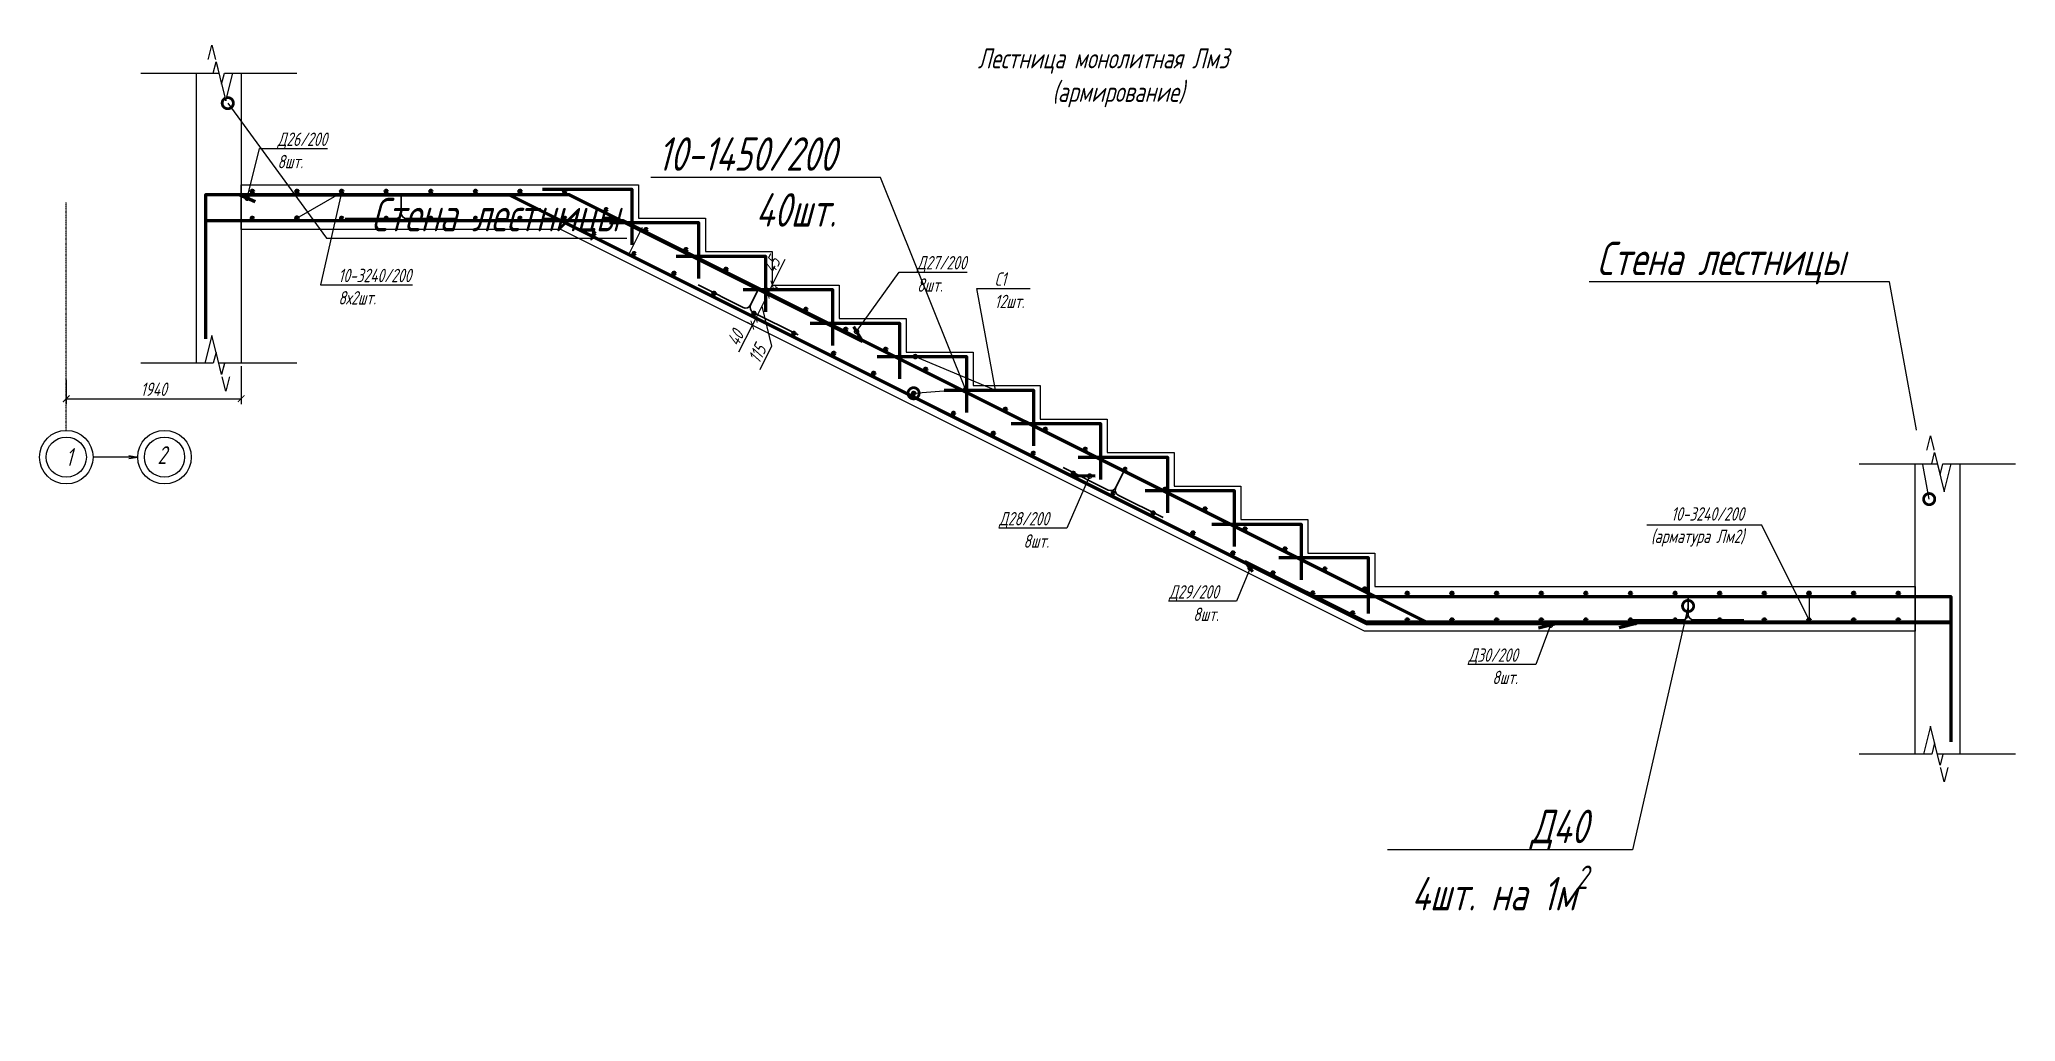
# Model space of a CAD drawing. Header units: millimetres. Extents: x 645 to 249636, y -127504 to 76561.
# Drawn here: x 189591 to 198444, y -38378 to -33981 of the extents above; entities that cross this region are included whole.
import ezdxf
from ezdxf import colors
from ezdxf.entities.mleader import LeaderData, LeaderLine
from ezdxf.math import Vec2, Vec3

# ---------------------------------------------------------------- set-up
doc = ezdxf.new("R2010")
doc.units = ezdxf.units.MM
doc.linetypes.add('Штрихпунктирная', pattern=[11, 6, -2, 1, -2])
doc.layers.get('Defpoints').update_dxf_attribs({"color": 8})
for name, color, linetype, lineweight in [('Обозначение', 94, 'Continuous', 25), ('Обозначения', 82, 'Continuous', 25), ('Обозначения @ 20', 82, 'Continuous', 25), ('Обозначения @ 50', 82, 'Continuous', 25), ('Основная', 7, 'Continuous', 60)]:
    doc.layers.add(name, color=color, linetype=linetype, lineweight=lineweight)
doc.styles.get("Standard").update_dxf_attribs({"font": 'simplex.shx', "width": 0.7, "oblique": 15, "height": 3})
doc.dimstyles.new('Default', dxfattribs={"dimtxt": 3, "dimasz": 1.5, "dimexe": 1.25, "dimexo": 0.625, "dimtad": 1, "dimdec": 0, "dimtxsty": 'Standard', "dimblk": 'ARCHTICK', "dimcen": 2.5, "dimadec": 0, "dimazin": 0, "dimtfac": 1, "dimtdec": 0, "dimtmove": 0, "dimatfit": 3, "dimfxl": 1, "dimarcsym": 0})

msp = doc.modelspace()

# ---------------------------------------------------------------- texts
at = {"layer": 'Обозначение', "attachment_point": 1}
for s, width, insert, char_height in [('\\pi387.27889;Лестница монолитная Лм3\\P\\pi721.29813;(армирование)', 2148.67321, (193407.091, -34019.977), 90), ('1', 270.73167, (189708.226, -35810.572), 80), ('2', 270.73167, (190119.26, -35801.852), 80)]:
    msp.add_mtext_dynamic_manual_height_columns(s, width=width, gutter_width=300, heights=[0], dxfattribs=dict(at, insert=insert, char_height=char_height))

# ---------------------------------------------------------------- blocks, each defined once
blk = doc.blocks.new('*U280')
at = {"layer": 'Основная'}
blk.add_circle((50, 10), 5, dxfattribs=at)
blk = doc.blocks.new('*U281')
at = {"layer": 'Обозначение', "color": 0, "linetype": 'ByBlock', "lineweight": -2, "transparency": 16777216}
for p in [(190494.1, -34670.8), (190694.1, -34670.8), (190894.1, -34670.8), (191094.1, -34670.8), (191294.1, -34670.8), (191494.1, -34670.8), (191694.1, -34670.8), (191894.1, -34670.8), (195669.2, -36470.8), (195869.2, -36470.8), (196069.2, -36470.8), (196269.2, -36470.8), (196469.2, -36470.8), (196669.2, -36470.8), (196869.2, -36470.8), (197069.2, -36470.8), (197269.2, -36470.8), (197469.2, -36470.8), (197669.2, -36470.8), (197869.2, -36470.8)]:
    blk.add_blockref('*U280', p, dxfattribs=at)
at = {"layer": 'Обозначение', "color": 0, "linetype": 'ByBlock', "lineweight": -2, "transparency": 16777216, "rotation": 333.4349488229211}
for p in [(192080.4, -34728.7), (192259.3, -34818.1), (192438.2, -34907.6), (192617.1, -34997), (192796, -35086.5), (192974.9, -35175.9), (193153.8, -35265.4), (193332.6, -35354.8), (193511.5, -35444.2), (193690.4, -35533.7), (193869.3, -35623.1), (194048.2, -35712.6), (194227.1, -35802), (194406, -35891.5), (194584.8, -35980.9), (194763.7, -36070.3), (194942.6, -36159.8), (195121.5, -36249.2), (195300.4, -36338.7), (195479.3, -36428.1)]:
    blk.add_blockref('*U280', p, dxfattribs=at)
blk = doc.blocks.new('*U282')
at = {"layer": 'Основная'}
blk.add_circle((50, 10), 5, dxfattribs=at)
blk = doc.blocks.new('*U283')
at = {"layer": 'Обозначение', "color": 0, "linetype": 'ByBlock', "lineweight": -2, "transparency": 16777216}
for p in [(190494.1, -34790.8), (190694.1, -34790.8), (190894.1, -34790.8), (191094.1, -34790.8), (191294.1, -34790.8), (191494.1, -34790.8), (191694.1, -34790.8), (191894.1, -34790.8), (195669.2, -36590.8), (195869.2, -36590.8), (196069.2, -36590.8), (196269.2, -36590.8), (196469.2, -36590.8), (196669.2, -36590.8), (196869.2, -36590.8), (197069.2, -36590.8), (197269.2, -36590.8), (197469.2, -36590.8), (197669.2, -36590.8), (197869.2, -36590.8)]:
    blk.add_blockref('*U282', p, dxfattribs=at)
at = {"layer": 'Обозначение', "color": 0, "linetype": 'ByBlock', "lineweight": -2, "transparency": 16777216, "rotation": 333.4349488229211}
for p in [(192026.8, -34836), (192205.7, -34925.5), (192384.6, -35014.9), (192563.4, -35104.4), (192742.3, -35193.8), (192921.2, -35283.2), (193100.1, -35372.7), (193279, -35462.1), (193457.9, -35551.6), (193636.7, -35641), (193815.6, -35730.5), (193994.5, -35819.9), (194173.4, -35909.3), (194352.3, -35998.8), (194531.2, -36088.2), (194710.1, -36177.7), (194888.9, -36267.1), (195067.8, -36356.6), (195246.7, -36446), (195425.6, -36535.4)]:
    blk.add_blockref('*U282', p, dxfattribs=at)
blk = doc.blocks.new('_DotSmall')
at = {"color": 0, "linetype": 'ByBlock', "const_width": 0.5}
blk.add_lwpolyline([(-0.0625, 0, 1), (0.0625, 0, 1)], format="xyb", close=True, dxfattribs=at)
blk = doc.blocks.new('*U345')
at = {"color": 0, "linetype": 'ByBlock', "lineweight": -2}
for points in [[(0, 5), (-3, 5), (-3, 1.25), (0, 1.25)], [(0, -5), (-3, -5), (-3, -1.25), (0, -1.25)]]:
    blk.add_wipeout(points, dxfattribs=at)
blk.add_wipeout([(-3, -1.25), (0, -1.25), (-2.5, -0.62), (2.5, 0.62), (0, 1.25), (-3, 1.25)], dxfattribs=at)
at = {"color": 0, "linetype": 'ByBlock', "lineweight": -2, "ltscale": 100}
for points in [[(0, 1.25), (0, 5), (0, 7)], [(0, -1.25), (-2.5, -0.62), (2.5, 0.62), (0, 1.25)], [(0, -7), (0, -5), (0, -1.25)]]:
    blk.add_lwpolyline(points, dxfattribs=at)
blk = doc.blocks.new('*U1194')
at = {"layer": 'Обозначения @ 50', "ltscale": 100, "xscale": 50.00000000000002, "yscale": 50.00000000000002, "zscale": 50.00000000000002, "rotation": 270.0000000000001}
blk.add_blockref('*U345', (198094.1, -35880.8), dxfattribs=at)
at = {"layer": 'Обозначения @ 20', "ltscale": 100, "xscale": 20.00000000000001, "yscale": 20.00000000000001, "zscale": 20.00000000000001, "rotation": 270.0000000000001}
blk.add_blockref('*U345', (198094.1, -35880.8), dxfattribs=at)
blk = doc.blocks.new('*U347')
at = {"color": 0, "linetype": 'ByBlock', "lineweight": -2}
for points in [[(0, 5), (-3, 5), (-3, 1.25), (0, 1.25)], [(0, -5), (-3, -5), (-3, -1.25), (0, -1.25)]]:
    blk.add_wipeout(points, dxfattribs=at)
blk.add_wipeout([(-3, -1.25), (0, -1.25), (-2.5, -0.62), (2.5, 0.62), (0, 1.25), (-3, 1.25)], dxfattribs=at)
at = {"color": 0, "linetype": 'ByBlock', "lineweight": -2, "ltscale": 100}
for points in [[(0, 1.25), (0, 5), (0, 7)], [(0, -1.25), (-2.5, -0.62), (2.5, 0.62), (0, 1.25)], [(0, -7), (0, -5), (0, -1.25)]]:
    blk.add_lwpolyline(points, dxfattribs=at)
blk = doc.blocks.new('*U1195')
at = {"layer": 'Обозначения @ 50', "ltscale": 100, "xscale": 50.00000000000002, "yscale": 50.00000000000002, "zscale": 50.00000000000002, "rotation": 90.00000000000007}
blk.add_blockref('*U347', (198094.1, -37180.8), dxfattribs=at)
at = {"layer": 'Обозначения @ 20', "ltscale": 100, "xscale": 20.00000000000001, "yscale": 20.00000000000001, "zscale": 20.00000000000001, "rotation": 90.00000000000007}
blk.add_blockref('*U347', (198094.1, -37180.8), dxfattribs=at)
blk = doc.blocks.new('*U1196')
at = {"layer": 'Обозначения @ 50', "ltscale": 100, "xscale": 50.00000000000002, "yscale": 50.00000000000002, "zscale": 50.00000000000002, "rotation": 270.0000000000001}
blk.add_blockref('*U345', (190394.2, -34130.8), dxfattribs=at)
at = {"layer": 'Обозначения @ 20', "ltscale": 100, "xscale": 20.00000000000001, "yscale": 20.00000000000001, "zscale": 20.00000000000001, "rotation": 270.0000000000001}
blk.add_blockref('*U345', (190394.2, -34130.8), dxfattribs=at)
blk = doc.blocks.new('*U1197')
at = {"layer": 'Обозначения @ 50', "ltscale": 100, "xscale": 50.00000000000002, "yscale": 50.00000000000002, "zscale": 50.00000000000002, "rotation": 90.00000000000007}
blk.add_blockref('*U347', (190394.1, -35430.8), dxfattribs=at)
at = {"layer": 'Обозначения @ 20', "ltscale": 100, "xscale": 20.00000000000001, "yscale": 20.00000000000001, "zscale": 20.00000000000001, "rotation": 90.00000000000007}
blk.add_blockref('*U347', (190394.1, -35430.8), dxfattribs=at)
blk = doc.blocks.new('_Open')
at = {"color": 0, "linetype": 'ByBlock', "lineweight": -2}
for p, q in [((-1, 0.17), (0, 0)), ((-1, -0.17), (0, 0)), ((0, 0), (-1, 0))]:
    blk.add_line(p, q, dxfattribs=at)
blk = doc.blocks.new('_ArchTick')
at = {"color": 0, "linetype": 'ByBlock', "const_width": 0.15}
blk.add_lwpolyline([(-0.5, -0.5), (0.5, 0.5)], dxfattribs=at)
blk = doc.blocks.new('*D1080')
at = {"layer": 'Defpoints', "color": 0, "transparency": 16777216}
for p in [(189710.8, -35492.5), (190494.1, -35430.8), (190494.1, -35589.4)]:
    blk.add_point(p, dxfattribs=at)
at = {"layer": 'Обозначение', "color": 0, "lineweight": -2, "transparency": 16777216}
for p, q in [((190494.1, -35443.3), (190494.1, -35614.4)), ((189710.8, -35505), (189710.8, -35614.4)), ((189710.8, -35589.4), (190494.1, -35589.4))]:
    blk.add_line(p, q, dxfattribs=at)
at = {"layer": 'Обозначение', "color": 0, "lineweight": -2, "transparency": 16777216, "xscale": 30, "yscale": 30, "zscale": 30, "rotation": 180}
blk.add_blockref('_ArchTick', (189710.8, -35589.4), dxfattribs=at)
at = {"layer": 'Обозначение', "color": 0, "lineweight": -2, "transparency": 16777216, "xscale": 30, "yscale": 30, "zscale": 30}
blk.add_blockref('_ArchTick', (190494.1, -35589.4), dxfattribs=at)
at = {"layer": 'Обозначение', "color": 0, "transparency": 16777216, "insert": (190102.4, -35546.9), "char_height": 60, "attachment_point": 5}
blk.add_mtext('1940', dxfattribs=at)
blk = doc.blocks.new('*D1118')
at = {"layer": 'Defpoints', "color": 0, "transparency": 16777216}
for p in [(192853.9, -35121), (192853.9, -35121), (192874, -35080.8)]:
    blk.add_point(p, dxfattribs=at)
at = {"layer": 'Обозначение', "color": 0, "lineweight": -2, "transparency": 16777216}
for p, q in [((192874, -35080.8), (192932.1, -34964.8)), ((192842.7, -35115.4), (192831.6, -35109.9)), ((192853.9, -35121), (192874, -35080.8)), ((192885.2, -35086.4), (192896.4, -35092))]:
    blk.add_line(p, q, dxfattribs=at)
at = {"layer": 'Обозначение', "color": 0, "lineweight": -2, "transparency": 16777216, "xscale": 30, "yscale": 30, "zscale": 30}
for p, rotation in [((192874, -35080.8), 63.4349488229095), ((192853.9, -35121), 243.4349488229095)]:
    blk.add_blockref('_ArchTick', p, dxfattribs=dict(at, rotation=rotation))
at = {"layer": 'Обозначение', "color": 0, "transparency": 16777216, "insert": (192871.7, -34990.3), "char_height": 60, "attachment_point": 5, "rotation": 63.43495}
blk.add_mtext('45', dxfattribs=at)
blk = doc.blocks.new('*D1119')
at = {"layer": 'Defpoints', "color": 0, "transparency": 16777216}
for p in [(192853.9, -35121), (192800.3, -35228.4), (192800.3, -35228.4)]:
    blk.add_point(p, dxfattribs=at)
at = {"layer": 'Обозначение', "color": 0, "lineweight": -2, "transparency": 16777216}
for p, q in [((192853.9, -35121), (192800.3, -35228.4)), ((192842.7, -35115.4), (192831.6, -35109.9)), ((192789.1, -35222.8), (192777.9, -35217.2)), ((192827.1, -35174.7), (192870.7, -35353.7)), ((192870.7, -35353.7), (192817.5, -35460.2))]:
    blk.add_line(p, q, dxfattribs=at)
at = {"layer": 'Обозначение', "color": 0, "lineweight": -2, "transparency": 16777216, "xscale": 30, "yscale": 30, "zscale": 30}
for p, rotation in [((192853.9, -35121), 63.43494882290958), ((192800.3, -35228.4), 243.4349488229096)]:
    blk.add_blockref('_ArchTick', p, dxfattribs=dict(at, rotation=rotation))
at = {"layer": 'Обозначение', "color": 0, "transparency": 16777216, "insert": (192806.1, -35387.9), "char_height": 60, "attachment_point": 5, "rotation": 63.43495}
blk.add_mtext('115', dxfattribs=at)
blk = doc.blocks.new('*D1120')
at = {"layer": 'Defpoints', "color": 0, "transparency": 16777216}
for p in [(192800.3, -35228.4), (192784.6, -35259.7), (192784.6, -35259.7)]:
    blk.add_point(p, dxfattribs=at)
at = {"layer": 'Обозначение', "color": 0, "lineweight": -2, "transparency": 16777216}
for p, q in [((192789.1, -35222.8), (192777.9, -35217.2)), ((192800.3, -35228.4), (192784.6, -35259.7)), ((192724.4, -35380), (192784.6, -35259.7)), ((192773.4, -35254.1), (192762.2, -35248.5))]:
    blk.add_line(p, q, dxfattribs=at)
at = {"layer": 'Обозначение', "color": 0, "lineweight": -2, "transparency": 16777216, "xscale": 30, "yscale": 30, "zscale": 30}
for p, rotation in [((192800.3, -35228.4), 63.43494882290958), ((192784.6, -35259.7), 243.4349488229096)]:
    blk.add_blockref('_ArchTick', p, dxfattribs=dict(at, rotation=rotation))
at = {"layer": 'Обозначение', "color": 0, "transparency": 16777216, "insert": (192708.5, -35316.9), "char_height": 60, "attachment_point": 5, "rotation": 63.43495}
blk.add_mtext('40', dxfattribs=at)

# ---------------------------------------------------------------- dimensions: what is measured, and where the dimension line sits
at = {"layer": 'Обозначение'}
dim = msp.add_aligned_dim(p1=(192874.047, -35080.783), p2=(192853.922, -35121.032), distance=0, dimstyle='Default', override={"dimjust": 1}, dxfattribs=at)
dim.commit()
dim.dimension.update_dxf_attribs({"geometry": '*D1118', "text_midpoint": (192871.748, -34990.349)})
dim = msp.add_linear_dim(base=(192800.256, -35228.364), p1=(192853.922, -35121.032), p2=(192800.256, -35228.364), angle=63.4349488, text='115', dimstyle='Default', override={"dimtmove": 1}, dxfattribs=at)
dim.commit()
dim.dimension.update_dxf_attribs({"geometry": '*D1119', "text_midpoint": (192865.144, -35364.861), "dimtype": 160})
dim = msp.add_linear_dim(base=(192784.604, -35259.669), p1=(192800.256, -35228.364), p2=(192784.604, -35259.669), angle=63.4349488, text='40', dimstyle='Default', dxfattribs=at)
dim.commit()
dim.dimension.update_dxf_attribs({"geometry": '*D1120', "text_midpoint": (192703.938, -35314.616), "dimtype": 160})

# ---------------------------------------------------------------- linework, layer by layer
at = {"layer": 'Defpoints'}
for p, q in [((190334.12, -34675.783), (191963.424, -34675.783)), ((191695.095, -34675.783), (195535.095, -36595.783)), ((191963.424, -34675.783), (195563.424, -36475.783)), ((190334.12, -34795.783), (191935.095, -34795.783)), ((195563.424, -36475.783), (198154.116, -36475.783)), ((195535.095, -36595.783), (198154.116, -36595.783))]:
    msp.add_line(p, q, dxfattribs=at)
for points in [[(190494.12, -34670.783), (191964.604, -34670.783), (195564.604, -36470.783), (197994.116, -36470.783)], [(190494.12, -34790.783), (191936.276, -34790.783), (195536.276, -36590.783), (197994.116, -36590.783)]]:
    msp.add_lwpolyline(points, dxfattribs=at)
at = {"layer": 'Обозначение', "linetype": 'Штрихпунктирная', "ltscale": 0.5}
msp.add_line((189710.779, -35731.017), (189710.779, -34711.26), dxfattribs=at)
at = {"layer": 'Обозначение'}
for points in [[(190294.12, -34130.783), (190494.12, -34130.783), (190494.12, -35430.783), (190294.12, -35430.783)], [(197994.116, -35880.783), (198194.116, -35880.783), (198194.116, -37180.783), (197994.116, -37180.783)]]:
    msp.add_lwpolyline(points, close=True, dxfattribs=at)
msp.add_lwpolyline([(192290.637, -34822.619), (192232.499, -34938.895)], dxfattribs=at)
for centre, radius in [((189710.779, -35851.017), 120), ((189710.779, -35851.017), 90), ((190150.779, -35851.017), 120), ((190150.779, -35851.017), 90)]:
    msp.add_circle(centre, radius, dxfattribs=at)
at = {"layer": 'Основная', "lineweight": 30}
for points in [[(190960.886, -34782.605), (191185.886, -34782.605, 0.41421356), (191210.886, -34757.605), (191210.886, -34682.605), (191210.886, -34757.605, 0.41421356), (191235.886, -34782.605), (191460.886, -34782.605)], [(192542.29, -35079.948), (192743.536, -35180.571, 0.41421356), (192777.078, -35169.391), (192810.619, -35102.309), (192777.078, -35169.391, 0.41421356), (192788.258, -35202.932), (192989.504, -35303.555)], [(194177.881, -35897.744), (194379.127, -35998.367, 0.41421356), (194412.668, -35987.186), (194446.209, -35920.104), (194412.668, -35987.186, 0.41421356), (194423.848, -36020.727), (194625.094, -36121.35)], [(196727.238, -36580.185), (196952.238, -36580.185, 0.41421356), (196977.238, -36555.185), (196977.238, -36480.185), (196977.238, -36555.185, 0.41421356), (197002.238, -36580.185), (197227.238, -36580.185)]]:
    msp.add_lwpolyline(points, format="xyb", dxfattribs=at)
at = {"layer": 'Основная'}
for points in [[(191844.047, -34650.783), (192244.047, -34650.783), (192244.047, -34900.783)], [(192144.047, -34800.783), (192544.047, -34800.783), (192544.047, -35050.783)], [(192444.047, -34950.783), (192844.047, -34950.783), (192844.047, -35200.783)], [(192744.047, -35100.783), (193144.047, -35100.783), (193144.047, -35350.783)], [(193044.047, -35250.783), (193444.047, -35250.783), (193444.047, -35500.783)], [(193344.047, -35400.783), (193744.047, -35400.783), (193744.047, -35650.783)], [(193644.047, -35550.783), (194044.047, -35550.783), (194044.047, -35800.783)], [(193944.047, -35700.783), (194344.047, -35700.783), (194344.047, -35950.783)], [(194244.047, -35850.783), (194644.047, -35850.783), (194644.047, -36100.783)], [(194544.047, -36000.783), (194944.047, -36000.783), (194944.047, -36250.783)], [(194844.047, -36150.783), (195244.047, -36150.783), (195244.047, -36400.783)], [(195144.047, -36300.783), (195544.047, -36300.783), (195544.047, -36550.783)]]:
    msp.add_lwpolyline(points, dxfattribs=at)
at = {"layer": 'Основная', "color": 2}
for points in [[(193237.738, -35266.052), (193278.232, -35333.187)], [(194321.14, -35936.168), (194212.839, -35934.655)]]:
    msp.add_lwpolyline(points, dxfattribs=at)
at = {"layer": 'Основная', "color": 4}
for points in [[(198154.116, -36475.783), (198154.116, -36590.783), (195536.276, -36590.783), (194990.675, -36317.983)], [(194990.675, -36317.983), (195024.893, -36363.385)], [(196414.604, -36590.783), (196306.62, -36616.252)]]:
    msp.add_lwpolyline(points, dxfattribs=at)

# ---------------------------------------------------------------- block references
at = {"layer": 'Обозначение'}
for name in ['*U281', '*U283']:
    msp.add_blockref(name, (0, 0), dxfattribs=at)

msp.set_redraw_order([(e.dxf.handle, doc.entitydb.next_handle()) for e in msp.query("TEXT MTEXT ATTDEF DIMENSION ARC_DIMENSION")])  # texts and dimensions are drawn at this point

# ---------------------------------------------------------------- leaders
at = {"layer": 'Defpoints'}
ml = msp.add_multileader_mtext('Standard', dxfattribs=at)
ml.set_content('10-3240/200^J(арматура Лм2)', color=256)
ml.set_leader_properties()
ml.set_arrow_properties(name='DOTSMALL')
ml.build(insert=Vec2(0, 0))
ml.multileader.update_dxf_attribs({"text_left_attachment_type": 6, "text_right_attachment_type": 6, "dogleg_length": 2, "arrow_head_size": 40, "scale": 20})
ctx = ml.context
ctx.base_point, ctx.scale, ctx.char_height, ctx.arrow_head_size, ctx.landing_gap_size, ctx.plane_origin = Vec3(196659.124, -36155.361), 20, 60, 40, 40, Vec3(197519.197, -36460.783)
ctx.left_attachment, ctx.right_attachment, ctx.text_align_type = 6, 6, 2
notes = []
notes.append((ctx, [(0, (1, 1, 0), (197307.842, -36155.361), (-1, 0), 40, [(1, [(197519.197, -36460.783), (197519.197, -36580.783)], 0, [])])]))
ctx.mtext.insert, ctx.mtext.alignment, ctx.mtext.flow_direction = Vec3(197227.842, -36075.361), 3, 5
at = {"layer": 'Обозначение'}
ml = msp.add_multileader_mtext('Standard', dxfattribs=at)
ml.set_content('Стена лестницы', color=256)
ml.set_leader_properties()
ml.set_arrow_properties(name='DOTSMALL')
ml.build(insert=Vec2(0, 0))
ml.multileader.update_dxf_attribs({"text_left_attachment_type": 6, "text_right_attachment_type": 6, "dogleg_length": 2, "arrow_head_size": 100, "scale": 50})
ctx = ml.context
ctx.base_point, ctx.scale, ctx.char_height, ctx.arrow_head_size, ctx.landing_gap_size, ctx.plane_origin = Vec3(190975.953, -34869.897), 50, 150, 100, 100, Vec3(190433.128, -34182.109)
ctx.left_attachment, ctx.right_attachment = 6, 6
notes.append((ctx, [(0, (1, 1, 0), (190875.953, -34869.897), (1, 0), 100, [(0, [(190434.094, -34265.711)], 0, [])])]))
ctx.mtext.insert, ctx.mtext.flow_direction = Vec3(191075.953, -34689.897), 5
ml = msp.add_multileader_mtext('Standard', dxfattribs=at)
ml.set_content('Д26/200\\P8шт.', color=256)
ml.set_leader_properties()
ml.set_arrow_properties(name='DOTSMALL')
ml.build(insert=Vec2(0, 0))
ml.multileader.update_dxf_attribs({"text_left_attachment_type": 6, "text_right_attachment_type": 6, "dogleg_length": 2, "arrow_head_size": 40, "scale": 20})
ctx = ml.context
ctx.base_point, ctx.scale, ctx.char_height, ctx.arrow_head_size, ctx.landing_gap_size, ctx.plane_origin = Vec3(190617.056, -34469.276), 20, 60, 40, 40, Vec3(190283.974, -33890.118)
ctx.left_attachment, ctx.right_attachment = 6, 6
notes.append((ctx, [(0, (1, 1, 0), (190577.056, -34469.276), (1, 0), 40, [(0, [(190521.282, -34691.367)], 0, [])])]))
ctx.mtext.insert, ctx.mtext.flow_direction = Vec3(190657.056, -34397.276), 5
ml = msp.add_multileader_mtext('Standard', dxfattribs=at)
ml.set_content('10-1450/200^J40шт.', color=256)
ml.set_leader_properties()
ml.set_arrow_properties(name='DOTSMALL')
ml.build(insert=Vec2(0, 0))
ml.multileader.update_dxf_attribs({"text_left_attachment_type": 6, "text_right_attachment_type": 6, "dogleg_length": 2, "arrow_head_size": 100, "scale": 50})
ctx = ml.context
ctx.base_point, ctx.scale, ctx.char_height, ctx.arrow_head_size, ctx.landing_gap_size, ctx.plane_origin = Vec3(191986.9, -34598.62), 50, 150, 100, 100, Vec3(193507.058, -35564.994)
ctx.left_attachment, ctx.right_attachment, ctx.text_align_type = 6, 6, 2
notes.append((ctx, [(0, (1, 1, 0), (193359.437, -34598.62), (-1, 0), 100, [(1, [(193507.058, -35564.994), (193739.609, -35547.105)], 0, [])])]))
ctx.mtext.insert, ctx.mtext.alignment, ctx.mtext.flow_direction = Vec3(193159.437, -34418.62), 3, 5
ml = msp.add_multileader_mtext('Standard', dxfattribs=at)
ml.set_content('10-3240/200^J8х2шт.', color=256)
ml.set_leader_properties()
ml.set_arrow_properties(name='DOTSMALL')
ml.build(insert=Vec2(0, 0))
ml.multileader.update_dxf_attribs({"text_left_attachment_type": 6, "text_right_attachment_type": 6, "dogleg_length": 2, "arrow_head_size": 40, "scale": 20})
ctx = ml.context
ctx.base_point, ctx.scale, ctx.char_height, ctx.arrow_head_size, ctx.landing_gap_size, ctx.plane_origin = Vec3(190889.736, -35079.455), 20, 60, 40, 40, Vec3(190744.12, -34780.783)
ctx.left_attachment, ctx.right_attachment = 6, 6
notes.append((ctx, [(0, (1, 1, 0), (190849.736, -35079.455), (1, 0), 40, [(1, [(190744.12, -34780.783), (190944.12, -34665.783)], 0, [])])]))
ctx.mtext.insert, ctx.mtext.flow_direction = Vec3(190929.736, -35007.455), 5
ml = msp.add_multileader_mtext('Standard', dxfattribs=at)
ml.set_content('Д27/200\\P8шт.', color=256)
ml.set_leader_properties()
ml.set_arrow_properties(name='DOTSMALL')
ml.build(insert=Vec2(0, 0))
ml.multileader.update_dxf_attribs({"text_left_attachment_type": 6, "text_right_attachment_type": 6, "dogleg_length": 2, "arrow_head_size": 40, "scale": 20})
ctx = ml.context
ctx.base_point, ctx.scale, ctx.char_height, ctx.arrow_head_size, ctx.landing_gap_size, ctx.plane_origin = Vec3(193482.797, -35022.364), 20, 60, 40, 40, Vec3(193251.325, -35288.579)
ctx.left_attachment, ctx.right_attachment = 6, 6
notes.append((ctx, [(0, (1, 1, 0), (193442.797, -35022.364), (1, 0), 40, [(0, [(193251.325, -35288.579)], 0, [])])]))
ctx.mtext.insert, ctx.mtext.flow_direction = Vec3(193522.797, -34950.364), 5
ml = msp.add_multileader_mtext('Standard', dxfattribs=at)
ml.set_content('Стена лестницы', color=256)
ml.set_leader_properties()
ml.set_arrow_properties(name='DOTSMALL')
ml.build(insert=Vec2(0, 0))
ml.multileader.update_dxf_attribs({"text_left_attachment_type": 6, "text_right_attachment_type": 6, "dogleg_length": 2, "arrow_head_size": 100, "scale": 50})
ctx = ml.context
ctx.base_point, ctx.scale, ctx.char_height, ctx.arrow_head_size, ctx.landing_gap_size, ctx.plane_origin = Vec3(196192.876, -35066.017), 50, 150, 100, 100, Vec3(198103.542, -35943.265)
ctx.left_attachment, ctx.right_attachment, ctx.text_align_type = 6, 6, 2
notes.append((ctx, [(0, (1, 1, 0), (197880.102, -35066.017), (-1, 0), 100, [(0, [(198057.54, -36039.012)], 0, [])])]))
ctx.mtext.insert, ctx.mtext.alignment, ctx.mtext.flow_direction = Vec3(197680.102, -34886.017), 3, 5
ml = msp.add_multileader_mtext('Standard', dxfattribs=at)
ml.set_content('С1^J12шт.', color=256)
ml.set_leader_properties()
ml.set_arrow_properties(name='DOTSMALL')
ml.build(insert=Vec2(0, 0))
ml.multileader.update_dxf_attribs({"text_left_attachment_type": 6, "text_right_attachment_type": 6, "dogleg_length": 2, "arrow_head_size": 40, "scale": 20})
ctx = ml.context
ctx.base_point, ctx.scale, ctx.char_height, ctx.arrow_head_size, ctx.landing_gap_size, ctx.plane_origin = Vec3(193830.396, -35095.656), 20, 60, 40, 40, Vec3(193514.824, -35400.783)
ctx.left_attachment, ctx.right_attachment = 6, 6
notes.append((ctx, [(0, (1, 1, 0), (193790.396, -35095.656), (1, 0), 40, [(1, [(193514.824, -35400.783), (193874.302, -35550.783)], 0, [])])]))
ctx.mtext.insert, ctx.mtext.flow_direction = Vec3(193870.396, -35023.656), 5
ml = msp.add_multileader_mtext('Standard', dxfattribs=at)
ml.set_content('', color=256)
ml.set_leader_properties()
ml.set_arrow_properties(name='OPEN')
ml.build(insert=Vec2(0, 0))
ml.multileader.update_dxf_attribs({"text_left_attachment_type": 6, "text_right_attachment_type": 6, "dogleg_length": 2, "arrow_head_size": 40, "scale": 100})
ctx = ml.context
ctx.base_point, ctx.scale, ctx.char_height, ctx.arrow_head_size, ctx.landing_gap_size, ctx.plane_origin = Vec3(189789.537, -35851.017), 100, 60, 40, 40, Vec3(190030.779, -35851.017)
ctx.left_attachment, ctx.right_attachment, ctx.text_align_type = 6, 6, 2
notes.append((ctx, [(0, (1, 1, 0), (189898.106, -35851.017), (-1, 0), 28.57, [(0, [(190030.779, -35851.017)], 0, [])])]))
ctx.mtext.insert, ctx.mtext.alignment, ctx.mtext.flow_direction = Vec3(189829.537, -35791.017), 3, 5
ml = msp.add_multileader_mtext('Standard', dxfattribs=at)
ml.set_content('Д28/200\\P8шт.', color=256)
ml.set_leader_properties()
ml.set_arrow_properties(name='DOTSMALL')
ml.build(insert=Vec2(0, 0))
ml.multileader.update_dxf_attribs({"text_left_attachment_type": 6, "text_right_attachment_type": 6, "dogleg_length": 2, "arrow_head_size": 40, "scale": 20})
ctx = ml.context
ctx.base_point, ctx.scale, ctx.char_height, ctx.arrow_head_size, ctx.landing_gap_size, ctx.plane_origin = Vec3(193783.634, -36168.767), 20, 60, 40, 40, Vec3(194295.957, -35935.816)
ctx.left_attachment, ctx.right_attachment, ctx.text_align_type = 6, 6, 2
notes.append((ctx, [(1, (1, 1, 0), (194193.711, -36168.767), (-1, 0), 40, [(0, [(194295.957, -35935.816)], 0, [])])]))
ctx.mtext.insert, ctx.mtext.alignment, ctx.mtext.flow_direction = Vec3(194113.711, -36096.767), 3, 5
ml = msp.add_multileader_mtext('Standard', dxfattribs=at)
ml.set_content('Д29/200\\P8шт.', color=256)
ml.set_leader_properties()
ml.set_arrow_properties(name='DOTSMALL')
ml.build(insert=Vec2(0, 0))
ml.multileader.update_dxf_attribs({"text_left_attachment_type": 6, "text_right_attachment_type": 6, "dogleg_length": 2, "arrow_head_size": 40, "scale": 20})
ctx = ml.context
ctx.base_point, ctx.scale, ctx.char_height, ctx.arrow_head_size, ctx.landing_gap_size, ctx.plane_origin = Vec3(194544.322, -36496.569), 20, 60, 40, 40, Vec3(195014.597, -36347.565)
ctx.left_attachment, ctx.right_attachment, ctx.text_align_type = 6, 6, 2
notes.append((ctx, [(1, (1, 1, 0), (194954.399, -36496.569), (-1, 0), 40, [(0, [(195014.597, -36347.565)], 0, [])])]))
ctx.mtext.insert, ctx.mtext.alignment, ctx.mtext.flow_direction = Vec3(194874.399, -36424.569), 3, 5
ml = msp.add_multileader_mtext('Standard', dxfattribs=at)
ml.set_content('\\A1;Д40^J4шт. на 1м{\\H0.7x;\\S2^ ;}', color=256)
ml.set_leader_properties()
ml.set_arrow_properties(name='DOTSMALL')
ml.build(insert=Vec2(0, 0))
ml.multileader.update_dxf_attribs({"text_left_attachment_type": 6, "text_right_attachment_type": 6, "dogleg_length": 2, "arrow_head_size": 100, "scale": 50})
ctx = ml.context
ctx.base_point, ctx.scale, ctx.char_height, ctx.arrow_head_size, ctx.landing_gap_size, ctx.plane_origin = Vec3(195365.911, -37609.94), 50, 150, 100, 100, Vec3(196462.923, -36274.621)
ctx.left_attachment, ctx.right_attachment, ctx.text_align_type = 6, 6, 2
notes.append((ctx, [(1, (1, 1, 0), (196727.584, -37609.94), (-1, 0), 100, [(0, [(196977.238, -36517.685)], 0, [])])]))
ctx.mtext.insert, ctx.mtext.alignment, ctx.mtext.flow_direction = Vec3(196527.584, -37429.94), 3, 5
ml = msp.add_multileader_mtext('Standard', dxfattribs=at)
ml.set_content('Д30/200\\P8шт.', color=256)
ml.set_leader_properties()
ml.set_arrow_properties(name='DOTSMALL')
ml.build(insert=Vec2(0, 0))
ml.multileader.update_dxf_attribs({"text_left_attachment_type": 6, "text_right_attachment_type": 6, "dogleg_length": 2, "arrow_head_size": 40, "scale": 20})
ctx = ml.context
ctx.base_point, ctx.scale, ctx.char_height, ctx.arrow_head_size, ctx.landing_gap_size, ctx.plane_origin = Vec3(195884.311, -36779.647), 20, 60, 40, 40, Vec3(196360.612, -36603.517)
ctx.left_attachment, ctx.right_attachment, ctx.text_align_type = 6, 6, 2
notes.append((ctx, [(1, (1, 1, 0), (196294.388, -36779.647), (-1, 0), 40, [(0, [(196360.612, -36603.517)], 0, [])])]))
ctx.mtext.insert, ctx.mtext.alignment, ctx.mtext.flow_direction = Vec3(196214.388, -36707.647), 3, 5
for ctx, leaders in notes:
    for number, flags, end, landing, length, lines in leaders:
        leader = LeaderData()
        leader.index, (leader.has_last_leader_line, leader.has_dogleg_vector, leader.attachment_direction) = number, flags
        leader.last_leader_point, leader.dogleg_vector, leader.dogleg_length = Vec3(end), Vec3(landing), length
        for number, points, colour, breaks in lines:
            line = LeaderLine()
            line.index, line.vertices, line.color, line.breaks = number, Vec3.list(points), colors.encode_raw_color(colour), breaks
            leader.lines.append(line)
        ctx.leaders.append(leader)

# ---------------------------------------------------------------- next in the draw order: block references
at = {"layer": 'Обозначения'}
for name in ['*U1196', '*U1197', '*U1194', '*U1195']:
    msp.add_blockref(name, (0, 0), dxfattribs=at)

# ---------------------------------------------------------------- next in the draw order: linework, layer by layer
at = {"layer": 'Обозначение', "color": 140}
msp.add_lwpolyline([(195526.833, -36630.783), (191926.833, -34830.783), (190494.12, -34830.783), (190494.12, -34630.783), (192274.047, -34630.783), (192274.047, -34780.783), (192574.047, -34780.783), (192574.047, -34930.783), (192874.047, -34930.783), (192874.047, -35080.783), (193174.047, -35080.783), (193174.047, -35230.783), (193474.047, -35230.783), (193474.047, -35380.783), (193774.047, -35380.783), (193774.047, -35530.783), (194074.047, -35530.783), (194074.047, -35680.783), (194374.047, -35680.783), (194374.047, -35830.783), (194674.047, -35830.783), (194674.047, -35980.783), (194974.047, -35980.783), (194974.047, -36130.783), (195274.047, -36130.783), (195274.047, -36280.783), (195574.047, -36280.783), (195574.047, -36430.783), (197994.116, -36430.783), (197994.116, -36630.783)], close=True, dxfattribs=at)
at = {"layer": 'Основная', "color": 2}
for points in [[(193278.232, -35333.187), (191963.424, -34675.783), (190334.12, -34675.783), (190334.12, -35320.783)], [(194212.839, -35934.655), (195295.095, -36475.783), (198154.116, -36475.783), (198154.116, -37125.783)]]:
    msp.add_lwpolyline(points, dxfattribs=at)
at = {"layer": 'Основная', "color": 4}
msp.add_lwpolyline([(190334.12, -34675.783), (190334.12, -34790.783), (192204.604, -34790.783), (195804.604, -36590.783), (196414.604, -36590.783)], dxfattribs=at)
at = {"layer": 'Основная', "color": 30, "true_color": 0xf26722}
msp.add_lwpolyline([(190557.469, -34706.95), (190485.095, -34675.783), (191695.095, -34675.783), (195535.095, -36595.783), (196745.095, -36595.783), (196667.901, -36614.916)], dxfattribs=at)

# ---------------------------------------------------------------- next in the draw order: dimensions: what is measured, and where the dimension line sits
at = {"layer": 'Обозначение'}
dim = msp.add_linear_dim(base=(190494.12, -35589.449), p1=(189710.779, -35492.528), p2=(190494.12, -35430.783), text='1940', dimstyle='Default', dxfattribs=at)
dim.commit()
dim.dimension.update_dxf_attribs({"geometry": '*D1080', "text_midpoint": (190102.45, -35546.949)})

doc.saveas('drawing.dxf')
